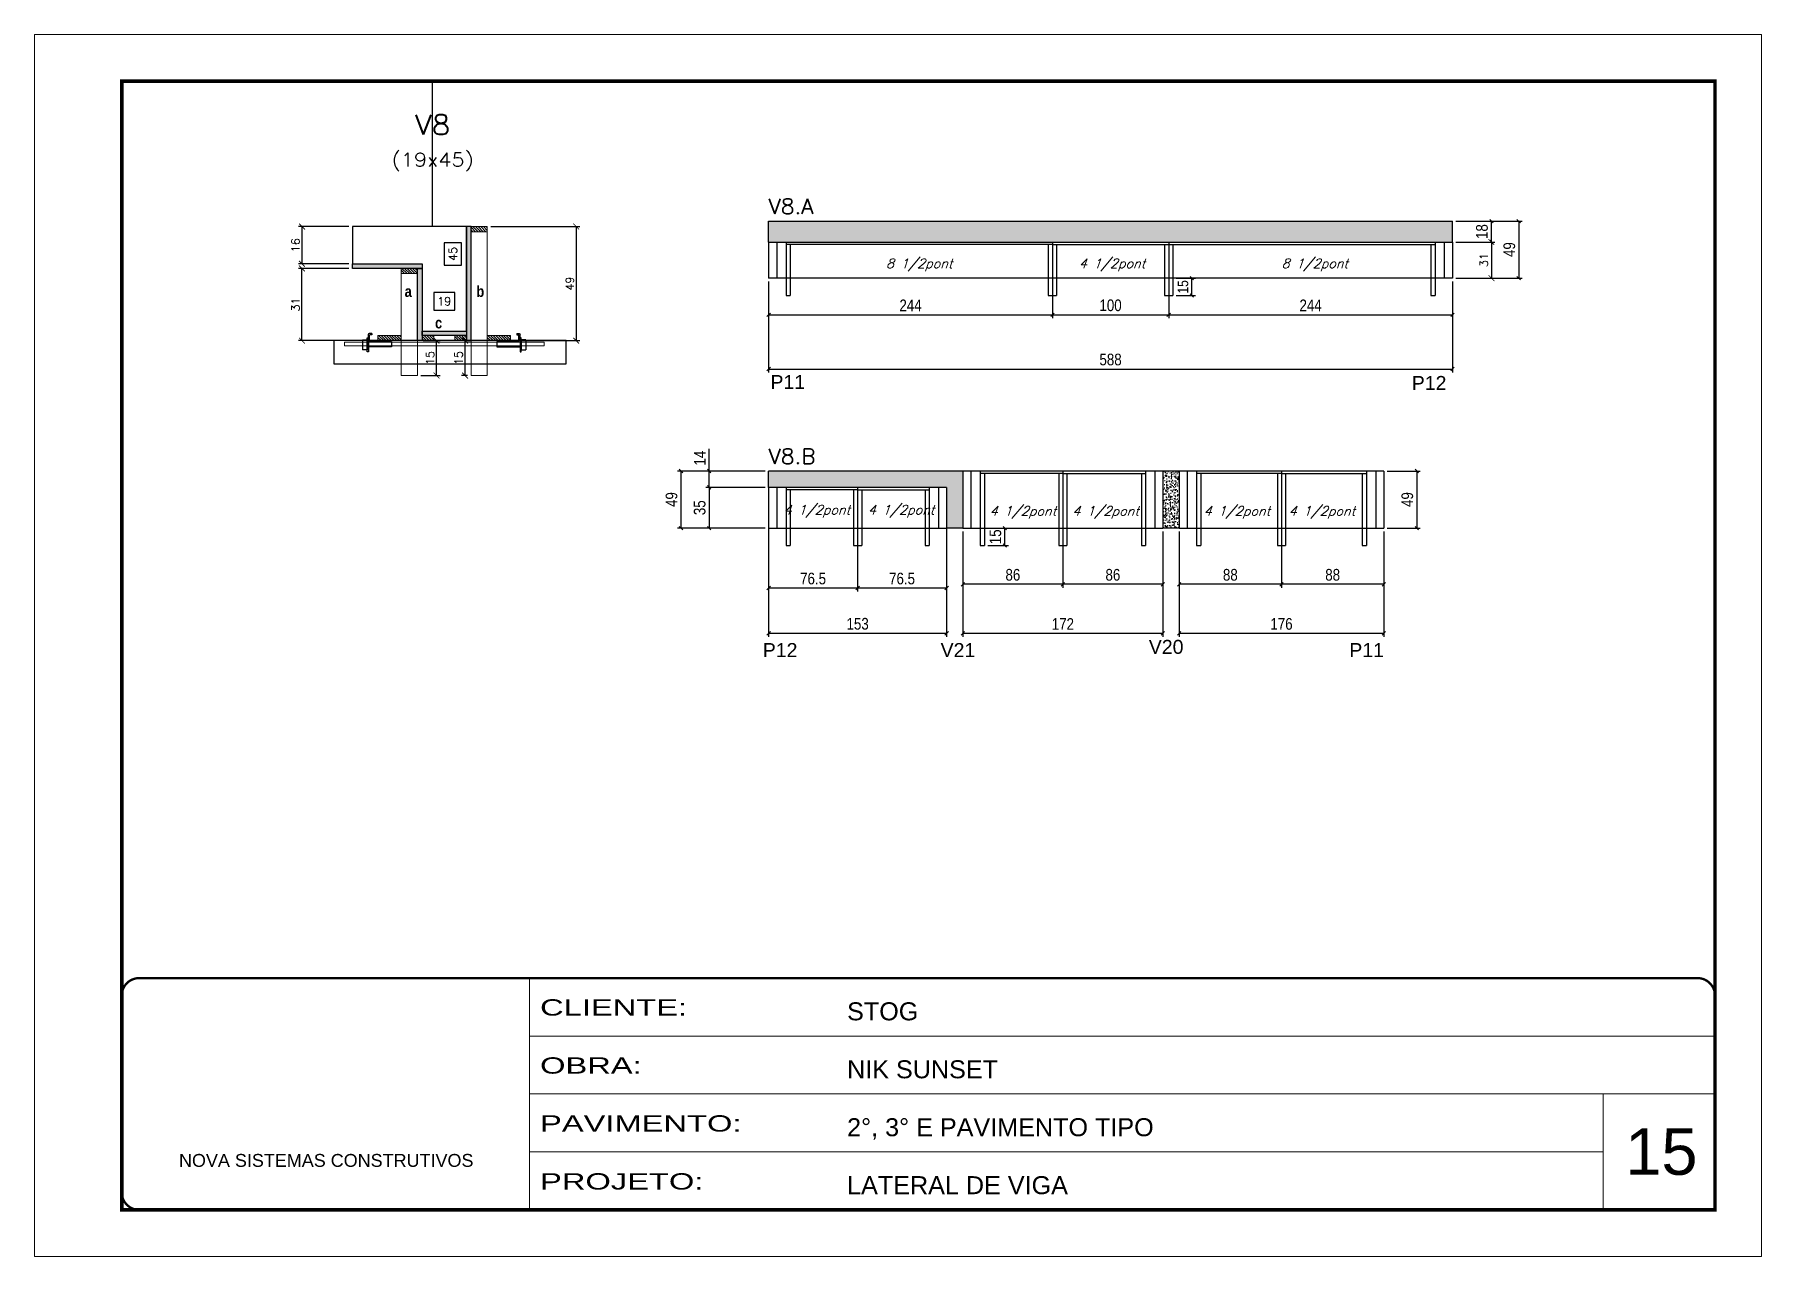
# Model space of a CAD drawing. Extents: x -10448 to -1189, y -11772 to 17235.
# Drawn here: x -7265 to -5780, y 12349 to 13399 of the extents above; entities that cross this region are included whole.
import ezdxf
from ezdxf.enums import TextEntityAlignment as Align

# ---------------------------------------------------------------- set-up
doc = ezdxf.new("R2010")
doc.units = 0
for name, pattern in [('CONTINUO', [0]), ('DASHED', [0.75, 0.5, -0.25]), ('HIDDEN', [0.375, 0.25, -0.125])]:
    doc.linetypes.add(name, pattern=pattern)
for name, color, linetype in [('5', 5, 'Continuous'), ('barrote', 251, 'Continuous'), ('COTA', 241, 'Continuous'), ('Cota Seção (2x)', 4, 'Continuous'), ('detalhes', 4, 'Continuous'), ('Painéis', 200, 'Continuous'), ('presilha', 1, 'Continuous'), ('SARR_2.2x7', 40, 'Continuous'), ('SARR_3.5x7', 81, 'Continuous'), ('texto', 7, 'Continuous'), ('Texto de Titulo', 7, 'Continuous'), ('Texto Qtd Sarr', 242, 'Continuous')]:
    doc.layers.add(name, color=color, linetype=linetype)
for name, color, linetype, lineweight in [('CARIMBO', 255, 'Continuous', 9), ('CONCRETO', 251, 'Continuous', 25), ('Folhas', 255, 'Continuous', 9), ('Hachura', 251, 'Continuous', 9), ('Madeira', 126, 'Continuous', 18), ('SARRAFO DE PRESSAO', 251, 'DASHED', 9), ('SCO-___-LAJ', 2, 'Continuous', 0), ('Texto Seção', 7, 'Continuous', 15)]:
    doc.layers.add(name, color=color, linetype=linetype, lineweight=lineweight)
doc.styles.add('ARIAL', font='arial.ttf')
doc.styles.add('COTA TECNICA', font='techl___.ttf', dxfattribs={"height": 10})
doc.styles.add('COTA TECNICA-50', font='techl___.ttf', dxfattribs={"height": 9})
doc.styles.add('REGUA-120', font='ROMANS.shx', dxfattribs={"height": 15})
doc.styles.add('Romans', font='romans.shx')
doc.styles.get("Standard").update_dxf_attribs({"font": 'arial.ttf'})
doc.styles.add('TECNICA', font='techb___.ttf', dxfattribs={"height": 10})
doc.styles.add('Tecnologia', font='')
doc.styles.get('Tecnologia').set_extended_font_data('Forgotten Futurist')
doc.dimstyles.new('COTA PAINEL-50', dxfattribs={"dimtxt": 9, "dimasz": 3, "dimexe": 3, "dimexo": 3, "dimgap": 3, "dimtad": 1, "dimdec": 1, "dimzin": 12, "dimdsep": 46, "dimtxsty": 'COTA TECNICA-50', "dimblk1": 'OBLIQUE', "dimblk2": 'OBLIQUE', "dimsah": 1, "dimcen": 0.9, "dimclrd": 4, "dimclre": 4, "dimclrt": 240, "dimadec": 1, "dimazin": 3, "dimtfac": 1, "dimtdec": 1, "dimtmove": 0, "dimatfit": 3, "dimfxl": 1, "dimtolj": 1, "dimtzin": 12, "dimarcsym": 0})
doc.dimstyles.new('Cota Paínel', dxfattribs={"dimtxt": 7, "dimasz": 5, "dimexe": 3, "dimexo": 3, "dimgap": 3, "dimtad": 1, "dimdec": 1, "dimzin": 12, "dimdsep": 46, "dimtxsty": 'Romans', "dimblk": 'ARCHTICK', "dimcen": 0, "dimclrd": 4, "dimclre": 4, "dimclrt": 1, "dimadec": 1, "dimazin": 3, "dimtfac": 1, "dimtdec": 1, "dimtmove": 0, "dimatfit": 3, "dimldrblk": 'OBLIQUE', "dimfxl": 1, "dimtolj": 1, "dimtzin": 12, "dimarcsym": 0})
doc.dimstyles.new('Cota Seção (2x)', dxfattribs={"dimtxt": 7, "dimasz": 5, "dimexe": 3, "dimexo": 3, "dimgap": 2, "dimtad": 3, "dimdec": 1, "dimlfac": 0.5, "dimzin": 12, "dimdsep": 46, "dimtxsty": 'Romans', "dimblk": 'ARCHTICK', "dimcen": 0, "dimclrd": 4, "dimclre": 4, "dimclrt": 1, "dimadec": 1, "dimazin": 3, "dimtfac": 1, "dimtdec": 1, "dimtmove": 0, "dimatfit": 3, "dimldrblk": 'OBLIQUE', "dimfxl": 1, "dimtolj": 1, "dimtzin": 12, "dimarcsym": 0})
doc.dimstyles.new('Cota Seção interna', dxfattribs={"dimtxt": 7, "dimasz": 6, "dimexe": 0.18, "dimexo": 2, "dimgap": -4, "dimtad": 3, "dimdec": 1, "dimlfac": 0.5, "dimzin": 12, "dimdsep": 46, "dimtxsty": 'Romans', "dimblk": 'ARCHTICK', "dimcen": 0.09, "dimse1": 1, "dimse2": 1, "dimsd1": 1, "dimsd2": 1, "dimclrd": 180, "dimclre": 5, "dimclrt": 1, "dimadec": 0, "dimazin": 3, "dimtfac": 1, "dimtdec": 1, "dimtofl": 0, "dimtmove": 0, "dimatfit": 3, "dimldrblk": 'ARCHTICK', "dimfxl": 1, "dimtolj": 1, "dimtzin": 0, "dimarcsym": 0})
doc.dimstyles.new('PAINEL', dxfattribs={"dimtxt": 10, "dimasz": 3, "dimexe": 3, "dimexo": 3, "dimgap": 3, "dimtad": 1, "dimdec": 1, "dimzin": 12, "dimdsep": 46, "dimtxsty": 'COTA TECNICA', "dimblk1": 'OBLIQUE', "dimblk2": 'OBLIQUE', "dimsah": 1, "dimcen": 0.9, "dimclrd": 4, "dimclre": 4, "dimclrt": 240, "dimadec": 1, "dimazin": 3, "dimtfac": 1, "dimtdec": 1, "dimtmove": 0, "dimatfit": 3, "dimfxl": 1, "dimtolj": 1, "dimtzin": 12, "dimarcsym": 0})
pattern_1 = [(50, (-139469.2827, -18395.9775), (5.46554007, -0.47817257), [0.5715, -6.2865]), (355, (-139469.2827, -18395.9775), (-1.05730264, 5.73170536), [0.4572, -5.02921753]), (100.4514447, (-139468.827, -18396.0174), (4.40823741, 5.25353256), [0.48570026, -5.34270734]), (46.1842, (-139469.283, -18394.4535), (8.13237123, -1.26126984), [0.85725, -9.42975]), (96.6355576, (-139468.605, -18394.559), (7.122124, 7.42278374), [0.7285507, -8.01406824]), (351.184151, (-139469.283, -18394.4535), (7.122124, 7.42278374), [0.685799, -7.54379196]), (21, (-139468.5207, -18394.8345), (4.54843174, -3.06795595), [0.5715, -6.2865]), (326, (-139468.5207, -18394.8345), (1.85406085, 5.52563898), [0.4572, -5.0292]), (71.451445, (-139468.1417, -18395.09), (6.40249258, 2.45768307), [0.48570026, -5.34269813]), (37.5, (-139469.2827, -18395.9775), (0.092658098, 2.536651166), [0, -4.96824, 0, -5.1054, 0, -5.04825]), (7.5, (-139469.2827, -18395.9775), (2.004589875, 3.005417245), [0, -2.91084, 0, -4.85394, 0, -1.92405]), (327.5, (-139470.982, -18395.9775), (4.067717855, -0.17186232), [0, -1.905, 0, -5.9436, 0, -7.8867]), (317.5, (-139471.744, -18395.9775), (4.44387544, 0.76279473), [0, -2.4765, 0, -3.94716, 0, -5.6007])]

msp = doc.modelspace()

# ---------------------------------------------------------------- texts
at = {"layer": '5', "linetype": 'Continuous'}
for s, rotation, p in [('P11', 0.00004, (-6631.98, 13093.93)), ('P12', 0.00004, (-6080.5, 13093.1)), ('P12', 359.99996, (-6638.57, 12863.58)), ('V21', 359.99996, (-6485.64, 12863.58)), ('V20', 359.99996, (-6306.61, 12866.33)), ('P11', 359.99996, (-6134.21, 12863.58))]:
    msp.add_text(s, height=12, rotation=rotation, dxfattribs=at).set_placement(p)
at = {"layer": 'CARIMBO', "style": 'ARIAL'}
msp.add_text('15', height=40, dxfattribs=at).set_placement((-5896.92, 12418.65))
at = {"layer": 'detalhes', "style": 'TECNICA'}
for s, p in [('a', (-6946.51, 13173.04)), ('b', (-6884.83, 13173.03)), ('c', (-6920.38, 13146))]:
    msp.add_text(s, height=9.6, dxfattribs=at).set_placement(p)
at = {"layer": 'texto', "color": 2, "char_height": 8, "attachment_point": 5, "style": 'Romans'}
for s, insert in [('{\\Q19;\\C256;8 1/2pont}', (-6504.01, 13200.54)), ('{\\Q19;\\C256;4 1/2pont}', (-6338.21, 13200.54)), ('{\\Q19;\\C256;8 1/2pont}', (-6163.84, 13200.54)), ('{\\Q19;\\C256;4 1/2pont}', (-6592.02, 12988.84)), ('{\\Q19;\\C256;4 1/2pont}', (-6519.53, 12988.84)), ('{\\Q19;\\C256;4 1/2pont}', (-6414.81, 12987.83)), ('{\\Q19;\\C256;4 1/2pont}', (-6343.72, 12987.83)), ('{\\Q19;\\C256;4 1/2pont}', (-6230.81, 12987.83)), ('{\\Q19;\\C256;4 1/2pont}', (-6157.72, 12987.83))]:
    msp.add_mtext(s, dxfattribs=dict(at, insert=insert))
at = {"layer": 'Texto Seção', "style": 'REGUA-120', "width": 1.05}
for s, p in [('V8.A', (-6633.51, 13244.35)), ('V8.B', (-6633.51, 13029.58))]:
    msp.add_text(s, height=13, dxfattribs=at).set_placement(p)

# ---------------------------------------------------------------- blocks, each defined once
blk = doc.blocks.new('9999999999')
at = {"color": 30, "linetype": 'CONTINUO'}
for p, q in [((98564.6, 34230.2), (98564.6, 34429.4)), ((98564.6, 34379.6), (99584, 34379.6)), ((98564.6, 34329.8), (99488, 34329.8)), ((99584, 34329.8), (99488, 34329.8)), ((99488, 34329.8), (99488, 34230.2)), ((98564.6, 34280), (99488, 34280))]:
    blk.add_line(p, q, dxfattribs=at)
at = {"color": 30, "linetype": 'CONTINUO', "const_width": 2}
blk.add_lwpolyline([(99584, 34230.2), (99584, 34414.4, 0.414214), (99569, 34429.4), (98229, 34429.4, 0.414214), (98214, 34414.4), (98214, 34245.2, 0.414214), (98229, 34230.2), (99584, 34230.2)], format="xyb", dxfattribs=at)
at = {"layer": 'Folhas'}
blk.add_lwpolyline([(98139, 34190.2), (99624, 34190.2), (99624, 35240.2), (98139, 35240.2)], close=True, dxfattribs=at)
at = {"layer": 'Folhas', "color": 30, "const_width": 3}
blk.add_lwpolyline([(98214, 34230.2), (99584, 34230.2), (99584, 35200.2), (98214, 35200.2)], close=True, dxfattribs=at)
at = {"color": 7, "linetype": 'Continuous', "ltscale": 5, "style": 'ARIAL'}
for s, height, p in [('STOG', 15.48, (98837.7, 34393.1)), ('NIK SUNSET', 15.48, (98837.7, 34343.3)), ('2°, 3° E PAVIMENTO TIPO', 15.483, (98837.7, 34293.5)), ('NOVA SISTEMAS CONSTRUTIVOS', 11.059, (98263.2, 34267.2)), ('LATERAL DE VIGA', 15.483, (98837.7, 34243.7))]:
    blk.add_text(s, height=height, dxfattribs=at).set_placement(p)
at = {"layer": 'Folhas', "color": 7, "style": 'Tecnologia', "width": 1.5}
for s, p in [('CLIENTE:', (98573.7, 34397.2)), ('OBRA:', (98573.7, 34347.3)), ('PAVIMENTO:', (98573.7, 34297.5)), ('PROJETO:', (98573.7, 34247.7))]:
    blk.add_text(s, height=14, dxfattribs=at).set_placement(p)
blk = doc.blocks.new('titulo1')
at = {"layer": 'Defpoints', "color": 252, "linetype": 'HIDDEN', "ltscale": 2}
blk.add_line((0, 0), (0, 125), dxfattribs=at)
at = {"layer": 'Defpoints', "style": 'Romans', "oblique": 15}
blk.add_attdef('FOLHA', text='', height=10, dxfattribs=at).set_placement((0, 15.6), align=Align.MIDDLE_CENTER)
at = {"layer": 'Texto Qtd Sarr', "color": 3, "style": 'Romans', "oblique": 15}
for tag, height, p in [('TITULO', 17, (0, 71.4)), ('SEÇÃO', 12, (0, 41.5))]:
    blk.add_attdef(tag, text='', height=height, dxfattribs=at).set_placement(p, align=Align.MIDDLE_CENTER)
blk = doc.blocks.new('_ArchTick')
at = {"color": 0, "linetype": 'ByBlock', "const_width": 0.15}
blk.add_lwpolyline([(-0.5, -0.5), (0.5, 0.5)], dxfattribs=at)
blk = doc.blocks.new('*D67')
at = {"layer": 'COTA', "color": 4, "lineweight": -2, "transparency": 16777216}
for p, q in [((-6994.5, 13233.5), (-7037.8, 13233.5)), ((-7034.8, 13233.5), (-7034.8, 13201.5)), ((-6994.5, 13201.5), (-7037.8, 13201.5))]:
    blk.add_line(p, q, dxfattribs=at)
at = {"layer": 'Defpoints', "color": 0, "transparency": 16777216}
for p in [(-6991.5, 13233.5), (-7034.8, 13201.5), (-6991.5, 13201.5)]:
    blk.add_point(p, dxfattribs=at)
at = {"layer": 'COTA', "color": 4, "lineweight": -2, "transparency": 16777216, "xscale": 5, "yscale": 5, "zscale": 5}
for p, rotation in [((-7034.8, 13233.5), 90), ((-7034.8, 13201.5), 270)]:
    blk.add_blockref('_ArchTick', p, dxfattribs=dict(at, rotation=rotation))
at = {"layer": 'COTA', "color": 1, "transparency": 16777216, "insert": (-7040.3, 13217.5), "char_height": 7, "attachment_point": 5, "rotation": 90, "style": 'Romans'}
blk.add_mtext('\\A1;16', dxfattribs=at)
blk = doc.blocks.new('_Oblique')
at = {"color": 0, "linetype": 'ByBlock', "lineweight": -2}
blk.add_line((-0.5, -0.5), (0.5, 0.5), dxfattribs=at)
blk = doc.blocks.new('*D68')
at = {"layer": 'COTA', "color": 4, "lineweight": -2, "transparency": 16777216}
for p, q in [((-6994.5, 13197.5), (-7037.8, 13197.5)), ((-7034.8, 13135.5), (-7034.8, 13197.5)), ((-6972.5, 13135.5), (-7037.8, 13135.5))]:
    blk.add_line(p, q, dxfattribs=at)
at = {"layer": 'Defpoints', "color": 0, "transparency": 16777216}
for p in [(-7034.8, 13197.5), (-6991.5, 13197.5), (-6969.5, 13135.5)]:
    blk.add_point(p, dxfattribs=at)
at = {"layer": 'COTA', "color": 4, "lineweight": -2, "transparency": 16777216, "xscale": 5, "yscale": 5, "zscale": 5}
for p, rotation in [((-7034.8, 13197.5), 90), ((-7034.8, 13135.5), 270)]:
    blk.add_blockref('_ArchTick', p, dxfattribs=dict(at, rotation=rotation))
at = {"layer": 'COTA', "color": 1, "transparency": 16777216, "insert": (-7040.3, 13166.5), "char_height": 7, "attachment_point": 5, "rotation": 90, "style": 'Romans'}
blk.add_mtext('\\A1;31', dxfattribs=at)
blk = doc.blocks.new('*D69')
at = {"layer": 'Cota Seção (2x)', "color": 180, "lineweight": -2, "transparency": 16777216}
for p, q in [((-6897.5, 13219.6), (-6912.5, 13219.6)), ((-6912.5, 13219.6), (-6912.5, 13200.3)), ((-6897.5, 13200.3), (-6897.5, 13219.6)), ((-6912.5, 13200.3), (-6897.5, 13200.3))]:
    blk.add_line(p, q, dxfattribs=at)
at = {"layer": 'Defpoints', "color": 0, "transparency": 16777216}
for p in [(-6931.5, 13233.5), (-6893.5, 13233.5), (-6931.5, 13143.5)]:
    blk.add_point(p, dxfattribs=at)
at = {"layer": 'Cota Seção (2x)', "color": 1, "transparency": 16777216, "insert": (-6905, 13210), "char_height": 7, "attachment_point": 5, "rotation": 90, "style": 'Romans'}
blk.add_mtext('\\A1;45', dxfattribs=at)
blk = doc.blocks.new('*D70')
at = {"layer": 'COTA', "color": 4, "lineweight": -2, "transparency": 16777216}
for p, q in [((-6872.5, 13233.5), (-6796, 13233.5)), ((-6799, 13233.5), (-6799, 13135.5)), ((-6852.5, 13135.5), (-6796, 13135.5))]:
    blk.add_line(p, q, dxfattribs=at)
at = {"layer": 'Defpoints', "color": 0, "transparency": 16777216}
for p in [(-6875.5, 13233.5), (-6855.5, 13135.5), (-6799, 13135.5)]:
    blk.add_point(p, dxfattribs=at)
at = {"layer": 'COTA', "color": 4, "lineweight": -2, "transparency": 16777216, "xscale": 5, "yscale": 5, "zscale": 5}
for p, rotation in [((-6799, 13233.5), 90), ((-6799, 13135.5), 270)]:
    blk.add_blockref('_ArchTick', p, dxfattribs=dict(at, rotation=rotation))
at = {"layer": 'COTA', "color": 1, "transparency": 16777216, "insert": (-6804.5, 13184.5), "char_height": 7, "attachment_point": 5, "rotation": 90, "style": 'Romans'}
blk.add_mtext('\\A1;49', dxfattribs=at)
blk = doc.blocks.new('PRESILHA METÁLICA 1')
at = {"layer": 'presilha'}
for p, q in [((0, 13), (6, 13)), ((0, 13), (0, 0)), ((6, 0), (0, 0)), ((6, 15.5), (7.5, 15.5)), ((6, -2.5), (6, 15.5)), ((6, 13), (6, 0)), ((7.5, 10.6), (7.5, 19.9)), ((7.5, 15.5), (7.5, -2.5)), ((37.5, 4.1), (7.5, 4.1)), ((12, 21), (8.6, 21)), ((9, 11.6), (9, 18.9)), ((12, 19.5), (9.6, 19.5)), ((37.5, 11), (9.6, 11)), ((12, 21), (12, 19.5)), ((37.5, 11), (37.5, 4.1)), ((7.5, -2.5), (6, -2.5))]:
    blk.add_line(p, q, dxfattribs=at)
for centre, radius, start, end in [((8.6, 19.9), 1.14, 90, 180), ((9.6, 18.9), 0.57, 90, 180), ((9.6, 11.6), 0.57, 180, 270)]:
    blk.add_arc(centre, radius, start, end, dxfattribs=at)
blk = doc.blocks.new('*D71')
at = {"layer": 'COTA', "color": 4, "lineweight": -2, "transparency": 16777216}
for p, q in [((-6042.5, 13220.2), (-6009, 13220.2)), ((-6012, 13220.2), (-6012, 13189.2)), ((-6042.5, 13189.2), (-6009, 13189.2))]:
    blk.add_line(p, q, dxfattribs=at)
at = {"layer": 'Defpoints', "color": 0, "transparency": 16777216}
for p in [(-6045.5, 13220.2), (-6045.5, 13189.2), (-6012, 13189.2)]:
    blk.add_point(p, dxfattribs=at)
at = {"layer": 'COTA', "color": 4, "lineweight": -2, "transparency": 16777216, "xscale": 5, "yscale": 5, "zscale": 5}
for p, rotation in [((-6012, 13220.2), 90), ((-6012, 13189.2), 270)]:
    blk.add_blockref('_ArchTick', p, dxfattribs=dict(at, rotation=rotation))
at = {"layer": 'COTA', "color": 1, "transparency": 16777216, "insert": (-6018.5, 13204.7), "char_height": 7, "attachment_point": 5, "rotation": 90, "style": 'Romans'}
blk.add_mtext('\\A1;31', dxfattribs=at)
blk = doc.blocks.new('*D1210')
at = {"layer": 'COTA', "color": 4, "linetype": 'ByBlock', "lineweight": -2, "transparency": 16777216}
for p, q in [((-6633.5, 13186.2), (-6633.5, 13154.7)), ((-6389.5, 13186.2), (-6389.5, 13154.7)), ((-6633.5, 13157.7), (-6389.5, 13157.7))]:
    blk.add_line(p, q, dxfattribs=at)
at = {"layer": 'Defpoints', "color": 0, "linetype": 'ByBlock', "transparency": 16777216}
for p in [(-6633.5, 13189.2), (-6389.5, 13189.2), (-6389.5, 13157.7)]:
    blk.add_point(p, dxfattribs=at)
at = {"layer": 'COTA', "color": 4, "linetype": 'ByBlock', "lineweight": -2, "transparency": 16777216, "xscale": 3, "yscale": 3, "zscale": 3, "rotation": 180}
blk.add_blockref('_Oblique', (-6633.5, 13157.7), dxfattribs=at)
at = {"layer": 'COTA', "color": 4, "linetype": 'ByBlock', "lineweight": -2, "transparency": 16777216, "xscale": 3, "yscale": 3, "zscale": 3}
blk.add_blockref('_Oblique', (-6389.5, 13157.7), dxfattribs=at)
at = {"layer": 'COTA', "color": 240, "linetype": 'ByBlock', "transparency": 16777216, "insert": (-6511.5, 13165.8), "char_height": 10, "attachment_point": 5, "style": 'COTA TECNICA'}
blk.add_mtext('\\A1;244', dxfattribs=at)
blk = doc.blocks.new('*D1211')
at = {"layer": 'COTA', "color": 4, "linetype": 'ByBlock', "lineweight": -2, "transparency": 16777216}
for p, q in [((-6389.5, 13186.2), (-6389.5, 13154.7)), ((-6289.5, 13186.2), (-6289.5, 13154.7)), ((-6389.5, 13157.7), (-6289.5, 13157.7))]:
    blk.add_line(p, q, dxfattribs=at)
at = {"layer": 'Defpoints', "color": 0, "linetype": 'ByBlock', "transparency": 16777216}
for p in [(-6389.5, 13189.2), (-6289.5, 13189.2), (-6289.5, 13157.7)]:
    blk.add_point(p, dxfattribs=at)
at = {"layer": 'COTA', "color": 4, "linetype": 'ByBlock', "lineweight": -2, "transparency": 16777216, "xscale": 3, "yscale": 3, "zscale": 3, "rotation": 180}
blk.add_blockref('_Oblique', (-6389.5, 13157.7), dxfattribs=at)
at = {"layer": 'COTA', "color": 4, "linetype": 'ByBlock', "lineweight": -2, "transparency": 16777216, "xscale": 3, "yscale": 3, "zscale": 3}
blk.add_blockref('_Oblique', (-6289.5, 13157.7), dxfattribs=at)
at = {"layer": 'COTA', "color": 240, "linetype": 'ByBlock', "transparency": 16777216, "insert": (-6339.5, 13165.8), "char_height": 10, "attachment_point": 5, "style": 'COTA TECNICA'}
blk.add_mtext('\\A1;100', dxfattribs=at)
blk = doc.blocks.new('*D1212')
at = {"layer": 'COTA', "color": 4, "linetype": 'ByBlock', "lineweight": -2, "transparency": 16777216}
for p, q in [((-6289.5, 13186.2), (-6289.5, 13154.7)), ((-6045.5, 13186.2), (-6045.5, 13154.7)), ((-6289.5, 13157.7), (-6045.5, 13157.7))]:
    blk.add_line(p, q, dxfattribs=at)
at = {"layer": 'Defpoints', "color": 0, "linetype": 'ByBlock', "transparency": 16777216}
for p in [(-6289.5, 13189.2), (-6045.5, 13189.2), (-6045.5, 13157.7)]:
    blk.add_point(p, dxfattribs=at)
at = {"layer": 'COTA', "color": 4, "linetype": 'ByBlock', "lineweight": -2, "transparency": 16777216, "xscale": 3, "yscale": 3, "zscale": 3, "rotation": 180}
blk.add_blockref('_Oblique', (-6289.5, 13157.7), dxfattribs=at)
at = {"layer": 'COTA', "color": 4, "linetype": 'ByBlock', "lineweight": -2, "transparency": 16777216, "xscale": 3, "yscale": 3, "zscale": 3}
blk.add_blockref('_Oblique', (-6045.5, 13157.7), dxfattribs=at)
at = {"layer": 'COTA', "color": 240, "linetype": 'ByBlock', "transparency": 16777216, "insert": (-6167.5, 13165.8), "char_height": 10, "attachment_point": 5, "style": 'COTA TECNICA'}
blk.add_mtext('\\A1;244', dxfattribs=at)
blk = doc.blocks.new('*D72')
at = {"layer": 'COTA', "color": 4, "linetype": 'ByBlock', "lineweight": -2, "transparency": 16777216}
for p, q in [((-6633.5, 13171.2), (-6633.5, 13108.1)), ((-6045.5, 13171.2), (-6045.5, 13108.1)), ((-6633.5, 13111.1), (-6045.5, 13111.1))]:
    blk.add_line(p, q, dxfattribs=at)
at = {"layer": 'Defpoints', "color": 0, "linetype": 'ByBlock', "transparency": 16777216}
for p in [(-6633.5, 13174.2), (-6045.5, 13174.2), (-6045.5, 13111.1)]:
    blk.add_point(p, dxfattribs=at)
at = {"layer": 'COTA', "color": 4, "linetype": 'ByBlock', "lineweight": -2, "transparency": 16777216, "xscale": 3, "yscale": 3, "zscale": 3, "rotation": 180}
blk.add_blockref('_Oblique', (-6633.5, 13111.1), dxfattribs=at)
at = {"layer": 'COTA', "color": 4, "linetype": 'ByBlock', "lineweight": -2, "transparency": 16777216, "xscale": 3, "yscale": 3, "zscale": 3}
blk.add_blockref('_Oblique', (-6045.5, 13111.1), dxfattribs=at)
at = {"layer": 'COTA', "color": 240, "linetype": 'ByBlock', "transparency": 16777216, "insert": (-6339.5, 13119.2), "char_height": 10, "attachment_point": 5, "style": 'COTA TECNICA'}
blk.add_mtext('\\A1;588', dxfattribs=at)
blk = doc.blocks.new('*D1213')
at = {"layer": 'COTA', "color": 4, "linetype": 'ByBlock', "lineweight": -2, "transparency": 16777216}
for p, q in [((-6042.5, 13238.2), (-6009, 13238.2)), ((-6012, 13220.2), (-6012, 13238.2)), ((-6042.5, 13220.2), (-6009, 13220.2))]:
    blk.add_line(p, q, dxfattribs=at)
at = {"layer": 'Defpoints', "color": 0, "linetype": 'ByBlock', "transparency": 16777216}
for p in [(-6045.5, 13238.2), (-6012, 13238.2), (-6045.5, 13220.2)]:
    blk.add_point(p, dxfattribs=at)
at = {"layer": 'COTA', "color": 4, "linetype": 'ByBlock', "lineweight": -2, "transparency": 16777216, "xscale": 3, "yscale": 3, "zscale": 3}
for p, rotation in [((-6012, 13238.2), 90), ((-6012, 13220.2), 270)]:
    blk.add_blockref('_Oblique', p, dxfattribs=dict(at, rotation=rotation))
at = {"layer": 'COTA', "color": 240, "linetype": 'ByBlock', "transparency": 16777216, "insert": (-6020.1, 13229.2), "char_height": 10, "attachment_point": 5, "rotation": 90, "style": 'COTA TECNICA'}
blk.add_mtext('\\A1;18', dxfattribs=at)
blk = doc.blocks.new('*D73')
at = {"layer": 'COTA', "color": 4, "linetype": 'ByBlock', "lineweight": -2, "transparency": 16777216}
for p, q in [((-6042.5, 13238.2), (-5985.5, 13238.2)), ((-5988.5, 13238.2), (-5988.5, 13189.2)), ((-6042.5, 13189.2), (-5985.5, 13189.2))]:
    blk.add_line(p, q, dxfattribs=at)
at = {"layer": 'Defpoints', "color": 0, "linetype": 'ByBlock', "transparency": 16777216}
for p in [(-6045.5, 13238.2), (-6045.5, 13189.2), (-5988.5, 13189.2)]:
    blk.add_point(p, dxfattribs=at)
at = {"layer": 'COTA', "color": 4, "linetype": 'ByBlock', "lineweight": -2, "transparency": 16777216, "xscale": 3, "yscale": 3, "zscale": 3}
for p, rotation in [((-5988.5, 13238.2), 90), ((-5988.5, 13189.2), 270)]:
    blk.add_blockref('_Oblique', p, dxfattribs=dict(at, rotation=rotation))
at = {"layer": 'COTA', "color": 240, "linetype": 'ByBlock', "transparency": 16777216, "insert": (-5996.6, 13213.7), "char_height": 10, "attachment_point": 5, "rotation": 90, "style": 'COTA TECNICA'}
blk.add_mtext('\\A1;49', dxfattribs=at)
blk = doc.blocks.new('*D1214')
at = {"layer": 'COTA', "color": 4, "linetype": 'ByBlock', "lineweight": -2, "transparency": 16777216}
for p, q in [((-6192.5, 12971.4), (-6192.5, 12923.1)), ((-6104.5, 12971.4), (-6104.5, 12923.1)), ((-6104.5, 12926.1), (-6192.5, 12926.1))]:
    blk.add_line(p, q, dxfattribs=at)
at = {"layer": 'Defpoints', "color": 0, "linetype": 'ByBlock', "transparency": 16777216}
for p in [(-6192.5, 12974.4), (-6104.5, 12974.4), (-6192.5, 12926.1)]:
    blk.add_point(p, dxfattribs=at)
at = {"layer": 'COTA', "color": 4, "linetype": 'ByBlock', "lineweight": -2, "transparency": 16777216, "xscale": 3, "yscale": 3, "zscale": 3, "rotation": 180}
blk.add_blockref('_Oblique', (-6192.5, 12926.1), dxfattribs=at)
at = {"layer": 'COTA', "color": 4, "linetype": 'ByBlock', "lineweight": -2, "transparency": 16777216, "xscale": 3, "yscale": 3, "zscale": 3}
blk.add_blockref('_Oblique', (-6104.5, 12926.1), dxfattribs=at)
at = {"layer": 'COTA', "color": 240, "linetype": 'ByBlock', "transparency": 16777216, "insert": (-6148.5, 12934.2), "char_height": 10, "attachment_point": 5, "style": 'COTA TECNICA'}
blk.add_mtext('\\A1;88', dxfattribs=at)
blk = doc.blocks.new('*D1215')
at = {"layer": 'COTA', "color": 4, "linetype": 'ByBlock', "lineweight": -2, "transparency": 16777216}
for p, q in [((-6280.5, 12971.4), (-6280.5, 12923.1)), ((-6192.5, 12971.4), (-6192.5, 12923.1)), ((-6192.5, 12926.1), (-6280.5, 12926.1))]:
    blk.add_line(p, q, dxfattribs=at)
at = {"layer": 'Defpoints', "color": 0, "linetype": 'ByBlock', "transparency": 16777216}
for p in [(-6280.5, 12974.4), (-6192.5, 12974.4), (-6280.5, 12926.1)]:
    blk.add_point(p, dxfattribs=at)
at = {"layer": 'COTA', "color": 4, "linetype": 'ByBlock', "lineweight": -2, "transparency": 16777216, "xscale": 3, "yscale": 3, "zscale": 3, "rotation": 180}
blk.add_blockref('_Oblique', (-6280.5, 12926.1), dxfattribs=at)
at = {"layer": 'COTA', "color": 4, "linetype": 'ByBlock', "lineweight": -2, "transparency": 16777216, "xscale": 3, "yscale": 3, "zscale": 3}
blk.add_blockref('_Oblique', (-6192.5, 12926.1), dxfattribs=at)
at = {"layer": 'COTA', "color": 240, "linetype": 'ByBlock', "transparency": 16777216, "insert": (-6236.5, 12934.2), "char_height": 10, "attachment_point": 5, "style": 'COTA TECNICA'}
blk.add_mtext('\\A1;88', dxfattribs=at)
blk = doc.blocks.new('*D74')
at = {"layer": 'COTA', "color": 4, "linetype": 'ByBlock', "lineweight": -2, "transparency": 16777216}
for p, q in [((-6280.5, 12956.4), (-6280.5, 12880.9)), ((-6104.5, 12956.4), (-6104.5, 12880.9)), ((-6104.5, 12883.9), (-6280.5, 12883.9))]:
    blk.add_line(p, q, dxfattribs=at)
at = {"layer": 'Defpoints', "color": 0, "linetype": 'ByBlock', "transparency": 16777216}
for p in [(-6280.5, 12959.4), (-6104.5, 12959.4), (-6280.5, 12883.9)]:
    blk.add_point(p, dxfattribs=at)
at = {"layer": 'COTA', "color": 4, "linetype": 'ByBlock', "lineweight": -2, "transparency": 16777216, "xscale": 3, "yscale": 3, "zscale": 3, "rotation": 180}
blk.add_blockref('_Oblique', (-6280.5, 12883.9), dxfattribs=at)
at = {"layer": 'COTA', "color": 4, "linetype": 'ByBlock', "lineweight": -2, "transparency": 16777216, "xscale": 3, "yscale": 3, "zscale": 3}
blk.add_blockref('_Oblique', (-6104.5, 12883.9), dxfattribs=at)
at = {"layer": 'COTA', "color": 240, "linetype": 'ByBlock', "transparency": 16777216, "insert": (-6192.5, 12892), "char_height": 10, "attachment_point": 5, "style": 'COTA TECNICA'}
blk.add_mtext('\\A1;176', dxfattribs=at)
blk = doc.blocks.new('*D1216')
at = {"layer": 'COTA', "color": 4, "linetype": 'ByBlock', "lineweight": -2, "transparency": 16777216}
for p, q in [((-6557, 12971.4), (-6557, 12919.9)), ((-6480.5, 12971.4), (-6480.5, 12919.9)), ((-6480.5, 12922.9), (-6557, 12922.9))]:
    blk.add_line(p, q, dxfattribs=at)
at = {"layer": 'Defpoints', "color": 0, "linetype": 'ByBlock', "transparency": 16777216}
for p in [(-6557, 12974.4), (-6480.5, 12974.4), (-6557, 12922.9)]:
    blk.add_point(p, dxfattribs=at)
at = {"layer": 'COTA', "color": 4, "linetype": 'ByBlock', "lineweight": -2, "transparency": 16777216, "xscale": 3, "yscale": 3, "zscale": 3, "rotation": 180}
blk.add_blockref('_Oblique', (-6557, 12922.9), dxfattribs=at)
at = {"layer": 'COTA', "color": 4, "linetype": 'ByBlock', "lineweight": -2, "transparency": 16777216, "xscale": 3, "yscale": 3, "zscale": 3}
blk.add_blockref('_Oblique', (-6480.5, 12922.9), dxfattribs=at)
at = {"layer": 'COTA', "color": 240, "linetype": 'ByBlock', "transparency": 16777216, "insert": (-6518.8, 12931), "char_height": 10, "attachment_point": 5, "style": 'COTA TECNICA'}
blk.add_mtext('\\A1;76.5', dxfattribs=at)
blk = doc.blocks.new('*D1217')
at = {"layer": 'COTA', "color": 4, "linetype": 'ByBlock', "lineweight": -2, "transparency": 16777216}
for p, q in [((-6633.5, 12971.4), (-6633.5, 12919.9)), ((-6557, 12971.4), (-6557, 12919.9)), ((-6557, 12922.9), (-6633.5, 12922.9))]:
    blk.add_line(p, q, dxfattribs=at)
at = {"layer": 'Defpoints', "color": 0, "linetype": 'ByBlock', "transparency": 16777216}
for p in [(-6633.5, 12974.4), (-6557, 12974.4), (-6633.5, 12922.9)]:
    blk.add_point(p, dxfattribs=at)
at = {"layer": 'COTA', "color": 4, "linetype": 'ByBlock', "lineweight": -2, "transparency": 16777216, "xscale": 3, "yscale": 3, "zscale": 3, "rotation": 180}
blk.add_blockref('_Oblique', (-6633.5, 12922.9), dxfattribs=at)
at = {"layer": 'COTA', "color": 4, "linetype": 'ByBlock', "lineweight": -2, "transparency": 16777216, "xscale": 3, "yscale": 3, "zscale": 3}
blk.add_blockref('_Oblique', (-6557, 12922.9), dxfattribs=at)
at = {"layer": 'COTA', "color": 240, "linetype": 'ByBlock', "transparency": 16777216, "insert": (-6595.3, 12931), "char_height": 10, "attachment_point": 5, "style": 'COTA TECNICA'}
blk.add_mtext('\\A1;76.5', dxfattribs=at)
blk = doc.blocks.new('*D75')
at = {"layer": 'COTA', "color": 4, "linetype": 'ByBlock', "lineweight": -2, "transparency": 16777216}
for p, q in [((-6633.5, 12976.4), (-6633.5, 12880.9)), ((-6480.5, 12976.4), (-6480.5, 12880.9)), ((-6480.5, 12883.9), (-6633.5, 12883.9))]:
    blk.add_line(p, q, dxfattribs=at)
at = {"layer": 'Defpoints', "color": 0, "linetype": 'ByBlock', "transparency": 16777216}
for p in [(-6633.5, 12979.4), (-6480.5, 12979.4), (-6633.5, 12883.9)]:
    blk.add_point(p, dxfattribs=at)
at = {"layer": 'COTA', "color": 4, "linetype": 'ByBlock', "lineweight": -2, "transparency": 16777216, "xscale": 3, "yscale": 3, "zscale": 3, "rotation": 180}
blk.add_blockref('_Oblique', (-6633.5, 12883.9), dxfattribs=at)
at = {"layer": 'COTA', "color": 4, "linetype": 'ByBlock', "lineweight": -2, "transparency": 16777216, "xscale": 3, "yscale": 3, "zscale": 3}
blk.add_blockref('_Oblique', (-6480.5, 12883.9), dxfattribs=at)
at = {"layer": 'COTA', "color": 240, "linetype": 'ByBlock', "transparency": 16777216, "insert": (-6557, 12892.1), "char_height": 10, "attachment_point": 5, "style": 'COTA TECNICA'}
blk.add_mtext('\\A1;153', dxfattribs=at)
blk = doc.blocks.new('*D1218')
at = {"layer": 'COTA', "color": 4, "linetype": 'ByBlock', "lineweight": -2, "transparency": 16777216}
for p, q in [((-6636.5, 13009.4), (-6687.6, 13009.4)), ((-6684.6, 13009.4), (-6684.6, 12974.4)), ((-6636.5, 12974.4), (-6687.6, 12974.4))]:
    blk.add_line(p, q, dxfattribs=at)
at = {"layer": 'Defpoints', "color": 0, "linetype": 'ByBlock', "transparency": 16777216}
for p in [(-6633.5, 13009.4), (-6684.6, 12974.4), (-6633.5, 12974.4)]:
    blk.add_point(p, dxfattribs=at)
at = {"layer": 'COTA', "color": 4, "linetype": 'ByBlock', "lineweight": -2, "transparency": 16777216, "xscale": 3, "yscale": 3, "zscale": 3}
for p, rotation in [((-6684.6, 13009.4), 90), ((-6684.6, 12974.4), 270)]:
    blk.add_blockref('_Oblique', p, dxfattribs=dict(at, rotation=rotation))
at = {"layer": 'COTA', "color": 240, "linetype": 'ByBlock', "transparency": 16777216, "insert": (-6692.8, 12991.9), "char_height": 10, "attachment_point": 5, "rotation": 90, "style": 'COTA TECNICA'}
blk.add_mtext('\\A1;35', dxfattribs=at)
blk = doc.blocks.new('*D1219')
at = {"layer": 'COTA', "color": 4, "linetype": 'ByBlock', "lineweight": -2, "transparency": 16777216}
for p, q in [((-6684.6, 13023.4), (-6684.6, 13042.5)), ((-6636.5, 13023.4), (-6687.6, 13023.4)), ((-6636.5, 13009.4), (-6687.6, 13009.4)), ((-6684.6, 13009.4), (-6684.6, 13023.4))]:
    blk.add_line(p, q, dxfattribs=at)
at = {"layer": 'Defpoints', "color": 0, "linetype": 'ByBlock', "transparency": 16777216}
for p in [(-6684.6, 13023.4), (-6633.5, 13023.4), (-6633.5, 13009.4)]:
    blk.add_point(p, dxfattribs=at)
at = {"layer": 'COTA', "color": 4, "linetype": 'ByBlock', "lineweight": -2, "transparency": 16777216, "xscale": 3, "yscale": 3, "zscale": 3}
for p, rotation in [((-6684.6, 13023.4), 90), ((-6684.6, 13009.4), 270)]:
    blk.add_blockref('_Oblique', p, dxfattribs=dict(at, rotation=rotation))
at = {"layer": 'COTA', "color": 240, "linetype": 'ByBlock', "transparency": 16777216, "insert": (-6692.6, 13034.5), "char_height": 10, "attachment_point": 5, "rotation": 90, "style": 'COTA TECNICA'}
blk.add_mtext('\\A1;14', dxfattribs=at)
blk = doc.blocks.new('*D76')
at = {"layer": 'COTA', "color": 4, "linetype": 'ByBlock', "lineweight": -2, "transparency": 16777216}
for p, q in [((-6636.5, 13023.4), (-6711.9, 13023.4)), ((-6708.9, 13023.4), (-6708.9, 12974.4)), ((-6636.5, 12974.4), (-6711.9, 12974.4))]:
    blk.add_line(p, q, dxfattribs=at)
at = {"layer": 'Defpoints', "color": 0, "linetype": 'ByBlock', "transparency": 16777216}
for p in [(-6633.5, 13023.4), (-6708.9, 12974.4), (-6633.5, 12974.4)]:
    blk.add_point(p, dxfattribs=at)
at = {"layer": 'COTA', "color": 4, "linetype": 'ByBlock', "lineweight": -2, "transparency": 16777216, "xscale": 3, "yscale": 3, "zscale": 3}
for p, rotation in [((-6708.9, 13023.4), 90), ((-6708.9, 12974.4), 270)]:
    blk.add_blockref('_Oblique', p, dxfattribs=dict(at, rotation=rotation))
at = {"layer": 'COTA', "color": 240, "linetype": 'ByBlock', "transparency": 16777216, "insert": (-6717, 12998.9), "char_height": 10, "attachment_point": 5, "rotation": 90, "style": 'COTA TECNICA'}
blk.add_mtext('\\A1;49', dxfattribs=at)
blk = doc.blocks.new('*D1220')
at = {"layer": 'COTA', "color": 4, "linetype": 'ByBlock', "lineweight": -2, "transparency": 16777216}
for p, q in [((-6101.5, 13023.4), (-6073.2, 13023.4)), ((-6076.2, 13023.4), (-6076.2, 12974.4)), ((-6101.5, 12974.4), (-6073.2, 12974.4))]:
    blk.add_line(p, q, dxfattribs=at)
at = {"layer": 'Defpoints', "color": 0, "linetype": 'ByBlock', "transparency": 16777216}
for p in [(-6104.5, 13023.4), (-6104.5, 12974.4), (-6076.2, 12974.4)]:
    blk.add_point(p, dxfattribs=at)
at = {"layer": 'COTA', "color": 4, "linetype": 'ByBlock', "lineweight": -2, "transparency": 16777216, "xscale": 3, "yscale": 3, "zscale": 3}
for p, rotation in [((-6076.2, 13023.4), 90), ((-6076.2, 12974.4), 270)]:
    blk.add_blockref('_Oblique', p, dxfattribs=dict(at, rotation=rotation))
at = {"layer": 'COTA', "color": 240, "linetype": 'ByBlock', "transparency": 16777216, "insert": (-6084.3, 12998.9), "char_height": 10, "attachment_point": 5, "rotation": 90, "style": 'COTA TECNICA'}
blk.add_mtext('\\A1;49', dxfattribs=at)
blk = doc.blocks.new('*D1196')
at = {"layer": 'COTA', "color": 4, "linetype": 'ByBlock', "lineweight": -2, "transparency": 16777216}
for p, q in [((-6380.5, 12971.4), (-6380.5, 12923.1)), ((-6294.5, 12971.4), (-6294.5, 12923.1)), ((-6294.5, 12926.1), (-6380.5, 12926.1))]:
    blk.add_line(p, q, dxfattribs=at)
at = {"layer": 'Defpoints', "color": 0, "linetype": 'ByBlock', "transparency": 16777216}
for p in [(-6380.5, 12974.4), (-6294.5, 12974.4), (-6380.5, 12926.1)]:
    blk.add_point(p, dxfattribs=at)
at = {"layer": 'COTA', "color": 4, "linetype": 'ByBlock', "lineweight": -2, "transparency": 16777216, "xscale": 3, "yscale": 3, "zscale": 3, "rotation": 180}
blk.add_blockref('_Oblique', (-6380.5, 12926.1), dxfattribs=at)
at = {"layer": 'COTA', "color": 4, "linetype": 'ByBlock', "lineweight": -2, "transparency": 16777216, "xscale": 3, "yscale": 3, "zscale": 3}
blk.add_blockref('_Oblique', (-6294.5, 12926.1), dxfattribs=at)
at = {"layer": 'COTA', "color": 240, "linetype": 'ByBlock', "transparency": 16777216, "insert": (-6337.5, 12934.2), "char_height": 10, "attachment_point": 5, "style": 'COTA TECNICA'}
blk.add_mtext('\\A1;86', dxfattribs=at)
blk = doc.blocks.new('*D1197')
at = {"layer": 'COTA', "color": 4, "linetype": 'ByBlock', "lineweight": -2, "transparency": 16777216}
for p, q in [((-6466.5, 12971.4), (-6466.5, 12923.1)), ((-6380.5, 12971.4), (-6380.5, 12923.1)), ((-6380.5, 12926.1), (-6466.5, 12926.1))]:
    blk.add_line(p, q, dxfattribs=at)
at = {"layer": 'Defpoints', "color": 0, "linetype": 'ByBlock', "transparency": 16777216}
for p in [(-6466.5, 12974.4), (-6380.5, 12974.4), (-6466.5, 12926.1)]:
    blk.add_point(p, dxfattribs=at)
at = {"layer": 'COTA', "color": 4, "linetype": 'ByBlock', "lineweight": -2, "transparency": 16777216, "xscale": 3, "yscale": 3, "zscale": 3, "rotation": 180}
blk.add_blockref('_Oblique', (-6466.5, 12926.1), dxfattribs=at)
at = {"layer": 'COTA', "color": 4, "linetype": 'ByBlock', "lineweight": -2, "transparency": 16777216, "xscale": 3, "yscale": 3, "zscale": 3}
blk.add_blockref('_Oblique', (-6380.5, 12926.1), dxfattribs=at)
at = {"layer": 'COTA', "color": 240, "linetype": 'ByBlock', "transparency": 16777216, "insert": (-6423.5, 12934.2), "char_height": 10, "attachment_point": 5, "style": 'COTA TECNICA'}
blk.add_mtext('\\A1;86', dxfattribs=at)
blk = doc.blocks.new('*D50')
at = {"layer": 'COTA', "color": 4, "linetype": 'ByBlock', "lineweight": -2, "transparency": 16777216}
for p, q in [((-6466.5, 12956.4), (-6466.5, 12880.9)), ((-6294.5, 12956.4), (-6294.5, 12880.9)), ((-6294.5, 12883.9), (-6466.5, 12883.9))]:
    blk.add_line(p, q, dxfattribs=at)
at = {"layer": 'Defpoints', "color": 0, "linetype": 'ByBlock', "transparency": 16777216}
for p in [(-6466.5, 12959.4), (-6294.5, 12959.4), (-6466.5, 12883.9)]:
    blk.add_point(p, dxfattribs=at)
at = {"layer": 'COTA', "color": 4, "linetype": 'ByBlock', "lineweight": -2, "transparency": 16777216, "xscale": 3, "yscale": 3, "zscale": 3, "rotation": 180}
blk.add_blockref('_Oblique', (-6466.5, 12883.9), dxfattribs=at)
at = {"layer": 'COTA', "color": 4, "linetype": 'ByBlock', "lineweight": -2, "transparency": 16777216, "xscale": 3, "yscale": 3, "zscale": 3}
blk.add_blockref('_Oblique', (-6294.5, 12883.9), dxfattribs=at)
at = {"layer": 'COTA', "color": 240, "linetype": 'ByBlock', "transparency": 16777216, "insert": (-6380.5, 12892), "char_height": 10, "attachment_point": 5, "style": 'COTA TECNICA'}
blk.add_mtext('\\A1;172', dxfattribs=at)
blk = doc.blocks.new('*D1198')
at = {"layer": 'Cota Seção (2x)', "color": 180, "lineweight": -2, "transparency": 16777216}
for p, q in [((-6903.5, 13176.8), (-6921.5, 13176.8)), ((-6921.5, 13176.8), (-6921.5, 13161.8)), ((-6903.5, 13161.8), (-6903.5, 13176.8)), ((-6921.5, 13161.8), (-6903.5, 13161.8))]:
    blk.add_line(p, q, dxfattribs=at)
at = {"layer": 'Defpoints', "color": 0, "transparency": 16777216}
for p in [(-6931.5, 13157.8), (-6931.5, 13143.5), (-6893.5, 13143.5)]:
    blk.add_point(p, dxfattribs=at)
at = {"layer": 'Cota Seção (2x)', "color": 1, "transparency": 16777216, "insert": (-6912.5, 13169.3), "char_height": 7, "attachment_point": 5, "style": 'Romans'}
blk.add_mtext('\\A1;19', dxfattribs=at)
blk = doc.blocks.new('*D1199')
at = {"layer": 'COTA', "color": 4, "linetype": 'ByBlock', "lineweight": -2, "transparency": 16777216}
for p, q in [((-6283, 13189.2), (-6266.6, 13189.2)), ((-6269.6, 13174.2), (-6269.6, 13189.2)), ((-6283, 13174.2), (-6266.6, 13174.2))]:
    blk.add_line(p, q, dxfattribs=at)
at = {"layer": 'Defpoints', "color": 0, "linetype": 'ByBlock', "transparency": 16777216}
for p in [(-6286, 13189.2), (-6269.6, 13189.2), (-6286, 13174.2)]:
    blk.add_point(p, dxfattribs=at)
at = {"layer": 'COTA', "color": 4, "linetype": 'ByBlock', "lineweight": -2, "transparency": 16777216, "xscale": 3, "yscale": 3, "zscale": 3}
for p, rotation in [((-6269.6, 13189.2), 90), ((-6269.6, 13174.2), 270)]:
    blk.add_blockref('_Oblique', p, dxfattribs=dict(at, rotation=rotation))
at = {"layer": 'COTA', "color": 240, "linetype": 'ByBlock', "transparency": 16777216, "insert": (-6277.2, 13181.7), "char_height": 9, "attachment_point": 5, "rotation": 90, "style": 'COTA TECNICA-50'}
blk.add_mtext('\\A1;15', dxfattribs=at)
blk = doc.blocks.new('*D1200')
at = {"layer": 'COTA', "color": 4, "lineweight": -2, "transparency": 16777216}
for p, q in [((-6930.5, 13135.5), (-6916.1, 13135.5)), ((-6919.1, 13105.5), (-6919.1, 13135.5)), ((-6932.5, 13105.5), (-6916.1, 13105.5))]:
    blk.add_line(p, q, dxfattribs=at)
at = {"layer": 'Defpoints', "color": 0, "transparency": 16777216}
for p in [(-6933.5, 13135.5), (-6919.1, 13135.5), (-6935.5, 13105.5)]:
    blk.add_point(p, dxfattribs=at)
at = {"layer": 'COTA', "color": 4, "lineweight": -2, "transparency": 16777216, "xscale": 5, "yscale": 5, "zscale": 5}
for p, rotation in [((-6919.1, 13135.5), 90), ((-6919.1, 13105.5), 270)]:
    blk.add_blockref('_ArchTick', p, dxfattribs=dict(at, rotation=rotation))
at = {"layer": 'COTA', "color": 1, "transparency": 16777216, "insert": (-6924.6, 13120.5), "char_height": 7, "attachment_point": 5, "rotation": 90, "style": 'Romans'}
blk.add_mtext('\\A1;15', dxfattribs=at)
blk = doc.blocks.new('*D1201')
at = {"layer": 'COTA', "color": 4, "lineweight": -2, "transparency": 16777216}
for p, q in [((-6894.5, 13135.5), (-6897.6, 13135.5)), ((-6894.6, 13105.5), (-6894.6, 13135.5)), ((-6892.5, 13105.5), (-6897.6, 13105.5))]:
    blk.add_line(p, q, dxfattribs=at)
at = {"layer": 'Defpoints', "color": 0, "transparency": 16777216}
for p in [(-6894.6, 13135.5), (-6891.5, 13135.5), (-6889.5, 13105.5)]:
    blk.add_point(p, dxfattribs=at)
at = {"layer": 'COTA', "color": 4, "lineweight": -2, "transparency": 16777216, "xscale": 5, "yscale": 5, "zscale": 5}
for p, rotation in [((-6894.6, 13135.5), 90), ((-6894.6, 13105.5), 270)]:
    blk.add_blockref('_ArchTick', p, dxfattribs=dict(at, rotation=rotation))
at = {"layer": 'COTA', "color": 1, "transparency": 16777216, "insert": (-6900.1, 13120.5), "char_height": 7, "attachment_point": 5, "rotation": 90, "style": 'Romans'}
blk.add_mtext('\\A1;15', dxfattribs=at)
blk = doc.blocks.new('*D2171')
at = {"layer": 'COTA', "color": 4, "linetype": 'ByBlock', "lineweight": -2, "transparency": 16777216}
for p, q in [((-6445, 12974.4), (-6427.4, 12974.4)), ((-6430.4, 12959.4), (-6430.4, 12974.4)), ((-6445, 12959.4), (-6427.4, 12959.4))]:
    blk.add_line(p, q, dxfattribs=at)
at = {"layer": 'Defpoints', "color": 0, "linetype": 'ByBlock', "transparency": 16777216}
for p in [(-6448, 12974.4), (-6430.4, 12974.4), (-6448, 12959.4)]:
    blk.add_point(p, dxfattribs=at)
at = {"layer": 'COTA', "color": 4, "linetype": 'ByBlock', "lineweight": -2, "transparency": 16777216, "xscale": 3, "yscale": 3, "zscale": 3}
for p, rotation in [((-6430.4, 12974.4), 90), ((-6430.4, 12959.4), 270)]:
    blk.add_blockref('_Oblique', p, dxfattribs=dict(at, rotation=rotation))
at = {"layer": 'COTA', "color": 240, "linetype": 'ByBlock', "transparency": 16777216, "insert": (-6438.5, 12966.9), "char_height": 10, "attachment_point": 5, "rotation": 90, "style": 'COTA TECNICA'}
blk.add_mtext('\\A1;15', dxfattribs=at)

# ---------------------------------------------------------------- dimensions: what is measured, and where the dimension line sits
at = {"layer": 'COTA'}
for base, p1, p2, dimstyle, picture, middle in [((-7034.83, 13201.5), (-6991.46, 13233.5), (-6991.46, 13201.5), 'Cota Seção (2x)', '*D67', (-7040.33, 13217.5)), ((-6799, 13135.5), (-6875.46, 13233.5), (-6855.46, 13135.5), 'Cota Seção (2x)', '*D70', (-6804.5, 13184.5)), ((-6011.99, 13189.16), (-6045.51, 13220.16), (-6045.51, 13189.16), 'Cota Paínel', '*D71', (-6018.49, 13204.66)), ((-7034.83, 13197.5), (-6969.46, 13135.5), (-6991.46, 13197.5), 'Cota Seção (2x)', '*D68', (-7040.33, 13166.5)), ((-6919.11, 13135.5), (-6935.46, 13105.5), (-6933.46, 13135.5), 'Cota Seção (2x)', '*D1200', (-6924.61, 13120.5)), ((-6894.63, 13135.5), (-6889.46, 13105.5), (-6891.46, 13135.5), 'Cota Seção (2x)', '*D1201', (-6900.13, 13120.5))]:
    dim = msp.add_linear_dim(base=base, p1=p1, p2=p2, angle=90, dimstyle=dimstyle, dxfattribs=at)
    dim.commit()
    dim.dimension.update_dxf_attribs({"geometry": picture, "text_midpoint": middle})
at = {"layer": 'COTA', "linetype": 'ByBlock'}
for base, p1, p2, angle, dimstyle, picture, middle in [((-6011.99, 13238.16), (-6045.51, 13220.16), (-6045.51, 13238.16), 90, 'PAINEL', '*D1213', (-6020.09, 13229.16)), ((-5988.55, 13189.16), (-6045.51, 13238.16), (-6045.51, 13189.16), 90, 'PAINEL', '*D73', (-5996.65, 13213.66)), ((-6269.55, 13189.16), (-6286.01, 13174.16), (-6286.01, 13189.16), 90, 'COTA PAINEL-50', '*D1199', (-6277.15, 13181.66)), ((-6684.56, 13023.39), (-6633.51, 13009.39), (-6633.51, 13023.39), 90, 'PAINEL', '*D1219', (-6692.63, 13034.45)), ((-6708.92, 12974.39), (-6633.51, 13023.39), (-6633.51, 12974.39), 90, 'PAINEL', '*D76', (-6717.02, 12998.89)), ((-6076.21, 12974.39), (-6104.51, 13023.39), (-6104.51, 12974.39), 90, 'PAINEL', '*D1220', (-6084.31, 12998.89)), ((-6684.56, 12974.39), (-6633.51, 13009.39), (-6633.51, 12974.39), 90, 'PAINEL', '*D1218', (-6692.78, 12991.89)), ((-6633.51, 12883.9), (-6480.51, 12979.39), (-6633.51, 12979.39), 180, 'PAINEL', '*D75', (-6557.01, 12892.12)), ((-6557.01, 12922.93), (-6480.51, 12974.39), (-6557.01, 12974.39), 180, 'PAINEL', '*D1216', (-6518.76, 12931.04)), ((-6380.51, 12926.11), (-6294.51, 12974.39), (-6380.51, 12974.39), 180, 'PAINEL', '*D1196', (-6337.51, 12934.23)), ((-6192.51, 12926.11), (-6104.51, 12974.39), (-6192.51, 12974.39), 180, 'PAINEL', '*D1214', (-6148.51, 12934.2)), ((-6466.51, 12883.9), (-6294.51, 12959.39), (-6466.51, 12959.39), 180, 'PAINEL', '*D50', (-6380.51, 12891.97)), ((-6280.51, 12883.9), (-6104.51, 12959.39), (-6280.51, 12959.39), 180, 'PAINEL', '*D74', (-6192.51, 12892))]:
    dim = msp.add_linear_dim(base=base, p1=p1, p2=p2, angle=angle, dimstyle=dimstyle, dxfattribs=at)
    dim.commit()
    dim.dimension.update_dxf_attribs({"geometry": picture, "text_midpoint": middle})
dim = msp.add_linear_dim(base=(-6389.51, 13157.7), p1=(-6633.51, 13189.16), p2=(-6389.51, 13189.16), dimstyle='PAINEL', dxfattribs=at)
dim.commit()
dim.dimension.update_dxf_attribs({"geometry": '*D1210', "text_midpoint": (-6511.51, 13165.77)})
for base, p1, p2, picture, middle in [((-6289.51, 13157.7), (-6389.51, 13189.16), (-6289.51, 13189.16), '*D1211', (-6339.51, 13165.8)), ((-6045.51, 13157.7), (-6289.51, 13189.16), (-6045.51, 13189.16), '*D1212', (-6167.51, 13165.77))]:
    dim = msp.add_linear_dim(base=base, p1=p1, p2=p2, dimstyle='PAINEL', override={"dimtmove": 1}, dxfattribs=at)
    dim.commit()
    dim.dimension.update_dxf_attribs({"geometry": picture, "text_midpoint": middle})
dim = msp.add_linear_dim(base=(-6045.51, 13111.08), p1=(-6633.51, 13174.16), p2=(-6045.51, 13174.16), dimstyle='PAINEL', dxfattribs=at)
dim.commit()
dim.dimension.update_dxf_attribs({"geometry": '*D72', "text_midpoint": (-6339.51, 13111.08), "dimtype": 160})
for base, p1, p2, picture, middle in [((-6633.51, 12922.93), (-6557.01, 12974.39), (-6633.51, 12974.39), '*D1217', (-6595.26, 12931.04)), ((-6466.51, 12926.11), (-6380.51, 12974.39), (-6466.51, 12974.39), '*D1197', (-6423.51, 12934.23)), ((-6280.51, 12926.11), (-6192.51, 12974.39), (-6280.51, 12974.39), '*D1215', (-6236.51, 12934.2))]:
    dim = msp.add_linear_dim(base=base, p1=p1, p2=p2, angle=180, dimstyle='PAINEL', override={"dimtmove": 1}, dxfattribs=at)
    dim.commit()
    dim.dimension.update_dxf_attribs({"geometry": picture, "text_midpoint": middle})
dim = msp.add_linear_dim(base=(-6430.44, 12974.39), p1=(-6448.01, 12959.39), p2=(-6448.01, 12974.39), angle=90, dimstyle='PAINEL', override={"dimtmove": 1}, dxfattribs=at)
dim.commit()
dim.dimension.update_dxf_attribs({"geometry": '*D2171', "text_midpoint": (-6430.44, 12966.89), "dimtype": 160})
at = {"layer": 'Cota Seção (2x)'}
dim = msp.add_linear_dim(base=(-6893.46, 13233.5), p1=(-6931.46, 13143.5), p2=(-6931.46, 13233.5), angle=90, dimstyle='Cota Seção interna', dxfattribs=at)
dim.commit()
dim.dimension.update_dxf_attribs({"geometry": '*D69', "text_midpoint": (-6893.46, 13209.97), "dimtype": 160})
dim = msp.add_linear_dim(base=(-6931.46, 13157.8), p1=(-6893.46, 13143.5), p2=(-6931.46, 13143.5), dimstyle='Cota Seção interna', dxfattribs=at)
dim.commit()
dim.dimension.update_dxf_attribs({"geometry": '*D1198', "text_midpoint": (-6912.46, 13157.8), "dimtype": 160})

# ---------------------------------------------------------------- hatches: boundary and pattern name
at = {"layer": 'COTA', "linetype": 'ByBlock'}
h = msp.add_hatch(dxfattribs=at)
h.set_pattern_fill('AR-CONC', color=256, scale=0.03)
h.set_pattern_definition([(50, (-139469.2827, -19539.893), (5.46554007, -0.47817257), [0.5715, -6.2865]), (355, (-139469.2827, -19539.893), (-1.05730264, 5.73170536), [0.4572, -5.02921753]), (100.4514447, (-139468.827, -19539.9327), (4.40823741, 5.25353256), [0.48570026, -5.34270734]), (46.1842, (-139469.283, -19538.369), (8.13237123, -1.26126984), [0.85725, -9.42975]), (96.6355576, (-139468.605, -19538.474), (7.122124, 7.42278374), [0.7285507, -8.01406824]), (351.184151, (-139469.283, -19538.369), (7.122124, 7.42278374), [0.685799, -7.54379196]), (21, (-139468.5207, -19538.75), (4.54843174, -3.06795595), [0.5715, -6.2865]), (326, (-139468.5207, -19538.75), (1.85406085, 5.52563898), [0.4572, -5.0292]), (71.451445, (-139468.1417, -19539.0055), (6.40249258, 2.45768307), [0.48570026, -5.34269813]), (37.5, (-139469.2827, -19539.8929), (0.092658098, 2.536651166), [0, -4.96824, 0, -5.1054, 0, -5.04825]), (7.5, (-139469.2827, -19539.8929), (2.004589875, 3.005417245), [0, -2.91084, 0, -4.85394, 0, -1.92405]), (327.5, (-139470.982, -19539.8929), (4.067717855, -0.17186232), [0, -1.905, 0, -5.9436, 0, -7.8867]), (317.5, (-139471.744, -19539.893), (4.44387544, 0.76279473), [0, -2.4765, 0, -3.94716, 0, -5.6007])])
h.paths.add_polyline_path([(-6633.51, 13238.16), (-6633.51, 13220.16), (-6045.51, 13220.16), (-6045.51, 13238.16)])
h = msp.add_hatch(dxfattribs=at)
h.set_pattern_fill('AR-CONC', color=256, scale=0.03)
h.set_pattern_definition(pattern_1)
h.paths.add_polyline_path([(-6466.51, 13023.39), (-6633.51, 13023.39), (-6633.51, 13009.39), (-6480.51, 13009.39), (-6480.51, 12974.39), (-6466.51, 12974.39)])
h = msp.add_hatch(dxfattribs=at)
h.set_pattern_fill('AR-CONC', color=256, scale=0.03)
h.set_pattern_definition(pattern_1)
h.paths.add_polyline_path([(-6294.51, 12974.39), (-6280.51, 12974.39), (-6280.51, 13023.39), (-6294.51, 13023.39)])
at = {"layer": 'Hachura'}
h = msp.add_hatch(color=256, dxfattribs=at)
h.dxf.hatch_style = 1
h.paths.add_polyline_path([(-6889.46, 13233.5), (-6893.46, 13233.5), (-6893.46, 13135.5), (-6889.46, 13135.5)])
h = msp.add_hatch(dxfattribs=at)
h.set_pattern_fill('ANSI31', color=256, scale=0.5, angle=270, style=0)
h.set_pattern_definition([(315, (16179.1585, 4748.2585), (1.12253202, 1.12253202), [])])
h.paths.add_polyline_path([(-6875.46, 13233.5), (-6875.46, 13229.1), (-6889.46, 13229.1), (-6889.46, 13233.5)])
h = msp.add_hatch(color=256, dxfattribs=at)
h.dxf.hatch_style = 1
h.paths.add_polyline_path([(-6991.46, 13197.5), (-6991.46, 13201.5), (-6931.46, 13201.5), (-6931.46, 13197.5)])
h = msp.add_hatch(dxfattribs=at)
h.set_pattern_fill('ANSI31', color=256, scale=0.5, angle=90, style=0)
h.set_pattern_definition([(135, (-29800.0819, 21500.746), (-1.12253202, -1.12253202), [])])
h.paths.add_polyline_path([(-6949.46, 13197.5), (-6949.46, 13193.1), (-6935.46, 13193.1), (-6935.46, 13197.5)])
h = msp.add_hatch(color=256, dxfattribs=at)
h.dxf.hatch_style = 1
h.paths.add_polyline_path([(-6935.46, 13197.5), (-6931.46, 13197.5), (-6931.46, 13135.5), (-6935.46, 13135.5)])
h = msp.add_hatch(color=256, dxfattribs=at)
h.dxf.hatch_style = 1
h.paths.add_polyline_path([(-6931.46, 13139.9), (-6931.46, 13143.5), (-6893.46, 13143.5), (-6893.46, 13139.9)])
h = msp.add_hatch(dxfattribs=at)
h.set_pattern_fill('ANSI31', color=256, scale=0.5, angle=270, style=0)
h.set_pattern_definition([(315, (16015.1585, 4905.8585), (1.12253202, 1.12253202), [])])
h.paths.add_polyline_path([(-6969.46, 13135.5), (-6969.46, 13139.9), (-6949.46, 13139.9), (-6949.46, 13135.5)])
h = msp.add_hatch(dxfattribs=at)
h.set_pattern_fill('ANSI31', color=256, scale=0.5, angle=270, style=0)
h.set_pattern_definition([(315, (16025.1585, 4905.8585), (1.12253202, 1.12253202), [])])
h.paths.add_polyline_path([(-6931.46, 13135.5), (-6931.46, 13139.9), (-6921.46, 13139.9), (-6921.46, 13135.5)])
h = msp.add_hatch(dxfattribs=at)
h.set_pattern_fill('ANSI31', color=256, scale=0.5, angle=270, style=0)
h.set_pattern_definition([(315, (16001.1585, 4905.8585), (1.12253202, 1.12253202), [])])
h.paths.add_polyline_path([(-6903.46, 13135.5), (-6903.46, 13139.9), (-6893.46, 13139.9), (-6893.46, 13135.5)])
h = msp.add_hatch(dxfattribs=at)
h.set_pattern_fill('ANSI31', color=256, scale=0.5, angle=270, style=0)
h.set_pattern_definition([(315, (16035.1585, 4905.8585), (1.12253202, 1.12253202), [])])
h.paths.add_polyline_path([(-6855.46, 13135.5), (-6855.46, 13139.9), (-6875.46, 13139.9), (-6875.46, 13135.5)])

# ---------------------------------------------------------------- linework, layer by layer
at = {"layer": 'barrote'}
msp.add_lwpolyline([(-7007.32, 13115.5), (-6807.73, 13115.5), (-6807.73, 13135.5), (-7007.32, 13135.5)], close=True, dxfattribs=at)
at = {"layer": 'CONCRETO'}
msp.add_lwpolyline([(-6893.46, 13213.5), (-6893.46, 13233.5), (-6991.46, 13233.5), (-6991.46, 13201.5), (-6931.46, 13201.5), (-6931.46, 13143.5), (-6893.46, 13143.5), (-6893.46, 13213.5)], close=True, dxfattribs=at)
at = {"layer": 'COTA', "linetype": 'ByBlock'}
for p, q in [((-6633.51, 13220.16), (-6633.51, 13238.16)), ((-6633.51, 13238.16), (-6045.51, 13238.16)), ((-6045.51, 13220.16), (-6045.51, 13238.16)), ((-6466.51, 13023.39), (-6633.51, 13023.39)), ((-6633.51, 13009.39), (-6633.51, 13023.39)), ((-6280.51, 13023.39), (-6294.51, 13023.39)), ((-6466.51, 12974.39), (-6480.51, 12974.39)), ((-6280.51, 12974.39), (-6294.51, 12974.39))]:
    msp.add_line(p, q, dxfattribs=at)
at = {"layer": 'Madeira'}
for points in [[(-6875.46, 13233.5), (-6875.46, 13229.1), (-6889.46, 13229.1), (-6889.46, 13233.5)], [(-6875.46, 13233.5), (-6889.46, 13233.5), (-6889.46, 13105.5), (-6875.46, 13105.5)], [(-6949.46, 13197.5), (-6949.46, 13193.1), (-6935.46, 13193.1), (-6935.46, 13197.5)], [(-6949.46, 13105.5), (-6935.46, 13105.5), (-6935.46, 13197.5), (-6949.46, 13197.5)], [(-6969.46, 13135.5), (-6969.46, 13139.9), (-6949.46, 13139.9), (-6949.46, 13135.5)], [(-6931.46, 13135.5), (-6931.46, 13139.9), (-6921.46, 13139.9), (-6921.46, 13135.5)], [(-6903.46, 13135.5), (-6903.46, 13139.9), (-6893.46, 13139.9), (-6893.46, 13135.5)], [(-6855.46, 13135.5), (-6855.46, 13139.9), (-6875.46, 13139.9), (-6875.46, 13135.5)]]:
    msp.add_lwpolyline(points, close=True, dxfattribs=at)
at = {"layer": 'Painéis'}
for p, q in [((-6633.51, 13220.16), (-6045.51, 13220.16)), ((-6633.51, 13220.16), (-6633.51, 13189.16)), ((-6389.51, 13220.16), (-6389.51, 13189.16)), ((-6289.51, 13220.16), (-6289.51, 13189.16)), ((-6045.51, 13220.16), (-6045.51, 13189.16)), ((-6045.51, 13189.16), (-6633.51, 13189.16)), ((-6480.51, 13009.39), (-6633.51, 13009.39)), ((-6633.51, 13009.39), (-6633.51, 12974.39)), ((-6557.01, 13009.39), (-6557.01, 12974.39)), ((-6480.51, 13009.39), (-6480.51, 12974.39)), ((-6294.51, 13023.39), (-6466.51, 13023.39)), ((-6466.51, 13023.39), (-6466.51, 12974.39)), ((-6380.51, 13023.39), (-6380.51, 12974.39)), ((-6294.51, 13023.39), (-6294.51, 12974.39)), ((-6104.51, 13023.39), (-6280.51, 13023.39)), ((-6280.51, 13023.39), (-6280.51, 12974.39)), ((-6192.51, 13023.39), (-6192.51, 12974.39)), ((-6104.51, 13023.39), (-6104.51, 12974.39)), ((-6633.51, 12974.39), (-6480.51, 12974.39)), ((-6633.51, 12974.39), (-6480.51, 12974.39)), ((-6466.51, 12974.39), (-6294.51, 12974.39)), ((-6280.51, 12974.39), (-6104.51, 12974.39))]:
    msp.add_line(p, q, dxfattribs=at)
for points in [[(-6889.46, 13233.5), (-6893.46, 13233.5), (-6893.46, 13135.5), (-6889.46, 13135.5)], [(-6991.46, 13197.5), (-6991.46, 13201.5), (-6931.46, 13201.5), (-6931.46, 13197.5)], [(-6935.46, 13197.5), (-6931.46, 13197.5), (-6931.46, 13135.5), (-6935.46, 13135.5)], [(-6931.46, 13139.9), (-6931.46, 13143.5), (-6893.46, 13143.5), (-6893.46, 13139.9)]]:
    msp.add_lwpolyline(points, close=True, dxfattribs=at)
at = {"layer": 'SARR_2.2x7', "linetype": 'Continuous'}
for p, q in [((-6626.51, 13220.16), (-6626.51, 13189.16)), ((-6389.51, 13217.96), (-6618.51, 13217.96)), ((-6389.51, 13217.96), (-6289.51, 13217.96)), ((-6289.51, 13217.96), (-6060.51, 13217.96)), ((-6052.51, 13220.16), (-6052.51, 13189.16)), ((-6626.51, 13009.39), (-6626.51, 12974.39)), ((-6487.51, 13009.39), (-6487.51, 12974.39)), ((-6459.51, 13023.39), (-6459.51, 12974.39)), ((-6380.51, 13021.19), (-6451.51, 13021.19)), ((-6380.51, 13021.19), (-6309.51, 13021.19)), ((-6301.51, 13023.39), (-6301.51, 12974.39)), ((-6273.51, 13023.39), (-6273.51, 12974.39)), ((-6192.51, 13021.19), (-6265.51, 13021.19)), ((-6192.51, 13021.19), (-6119.51, 13021.19)), ((-6111.51, 13023.39), (-6111.51, 12974.39)), ((-6557.01, 13007.19), (-6618.51, 13007.19)), ((-6557.01, 13007.19), (-6495.51, 13007.19))]:
    msp.add_line(p, q, dxfattribs=at)
at = {"layer": 'SARR_3.5x7'}
for p, q in [((-6618.51, 13220.16), (-6618.51, 13174.16)), ((-6615.01, 13217.96), (-6615.01, 13174.16)), ((-6393.01, 13217.96), (-6393.01, 13174.16)), ((-6386.01, 13217.96), (-6386.01, 13174.16)), ((-6293.01, 13217.96), (-6293.01, 13174.16)), ((-6286.01, 13217.96), (-6286.01, 13174.16)), ((-6064.01, 13217.96), (-6064.01, 13174.16)), ((-6060.51, 13220.16), (-6060.51, 13174.16)), ((-6389.51, 13189.16), (-6389.51, 13174.16)), ((-6289.51, 13189.16), (-6289.51, 13174.16)), ((-6618.51, 13174.16), (-6615.01, 13174.16)), ((-6393.01, 13174.16), (-6386.01, 13174.16)), ((-6293.01, 13174.16), (-6286.01, 13174.16)), ((-6064.01, 13174.16), (-6060.51, 13174.16)), ((-6618.51, 13009.39), (-6618.51, 12959.39)), ((-6495.51, 13009.39), (-6495.51, 12959.39)), ((-6451.51, 13023.39), (-6451.51, 12959.39)), ((-6448.01, 13021.19), (-6448.01, 12959.39)), ((-6384.01, 13021.19), (-6384.01, 12959.39)), ((-6377.01, 13021.19), (-6377.01, 12959.39)), ((-6313.01, 13021.19), (-6313.01, 12959.39)), ((-6309.51, 13023.39), (-6309.51, 12959.39)), ((-6265.51, 13023.39), (-6265.51, 12959.39)), ((-6262.01, 13021.19), (-6262.01, 12959.39)), ((-6196.01, 13021.19), (-6196.01, 12959.39)), ((-6189.01, 13021.19), (-6189.01, 12959.39)), ((-6123.01, 13021.19), (-6123.01, 12959.39)), ((-6119.51, 13023.39), (-6119.51, 12959.39)), ((-6615.01, 13007.19), (-6615.01, 12959.39)), ((-6560.51, 13007.19), (-6560.51, 12959.39)), ((-6553.51, 13007.19), (-6553.51, 12959.39)), ((-6499.01, 13007.19), (-6499.01, 12959.39)), ((-6557.01, 12974.39), (-6557.01, 12959.39)), ((-6380.51, 12974.39), (-6380.51, 12959.39)), ((-6192.51, 12974.39), (-6192.51, 12959.39)), ((-6618.51, 12959.39), (-6615.01, 12959.39)), ((-6560.51, 12959.39), (-6553.51, 12959.39)), ((-6499.01, 12959.39), (-6495.51, 12959.39)), ((-6451.51, 12959.39), (-6448.01, 12959.39)), ((-6384.01, 12959.39), (-6377.01, 12959.39)), ((-6313.01, 12959.39), (-6309.51, 12959.39)), ((-6265.51, 12959.39), (-6262.01, 12959.39)), ((-6196.01, 12959.39), (-6189.01, 12959.39)), ((-6123.01, 12959.39), (-6119.51, 12959.39))]:
    msp.add_line(p, q, dxfattribs=at)
at = {"layer": 'SCO-___-LAJ', "color": 1}
msp.add_lwpolyline([(-6998.31, 13134.17), (-6826.61, 13134.17), (-6826.61, 13130.97), (-6998.31, 13130.97)], close=True, dxfattribs=at)

# ---------------------------------------------------------------- block references
at = {"layer": 'presilha', "yscale": 0.6666666666666666, "zscale": 0.6666666666666666}
for p, xscale in [((-6982.73, 13127.54), 0.6666666666666666), ((-6842.19, 13127.54), -0.6666666666666666)]:
    msp.add_blockref('PRESILHA METÁLICA 1', p, dxfattribs=dict(at, xscale=xscale))
at = {"layer": 'SARRAFO DE PRESSAO', "color": 6, "linetype": 'ByBlock'}
msp.add_blockref('9999999999', (-105403.76, -21841.7), dxfattribs=at)
at = {"layer": 'Texto Seção'}
ref = msp.add_blockref('titulo1', (-6922.46, 13233.5), dxfattribs=at)
ref.add_attrib('TITULO', 'V8', dxfattribs={"layer": 'Texto de Titulo', "color": 7, "height": 17, "style": 'Romans', "width": 1.1}).set_placement((-6922.46, 13321), align=Align.MIDDLE_CENTER)
ref.add_attrib('SEÇÃO', '(19x45)', dxfattribs={"layer": 'Texto de Titulo', "color": 7, "height": 12, "style": 'Romans', "width": 1.1}).set_placement((-6922.46, 13291), align=Align.MIDDLE_CENTER)

msp.set_redraw_order([(e.dxf.handle, doc.entitydb.next_handle()) for e in msp.query("TEXT MTEXT ATTDEF DIMENSION ARC_DIMENSION")])  # texts and dimensions are drawn at this point

doc.saveas('drawing.dxf')
